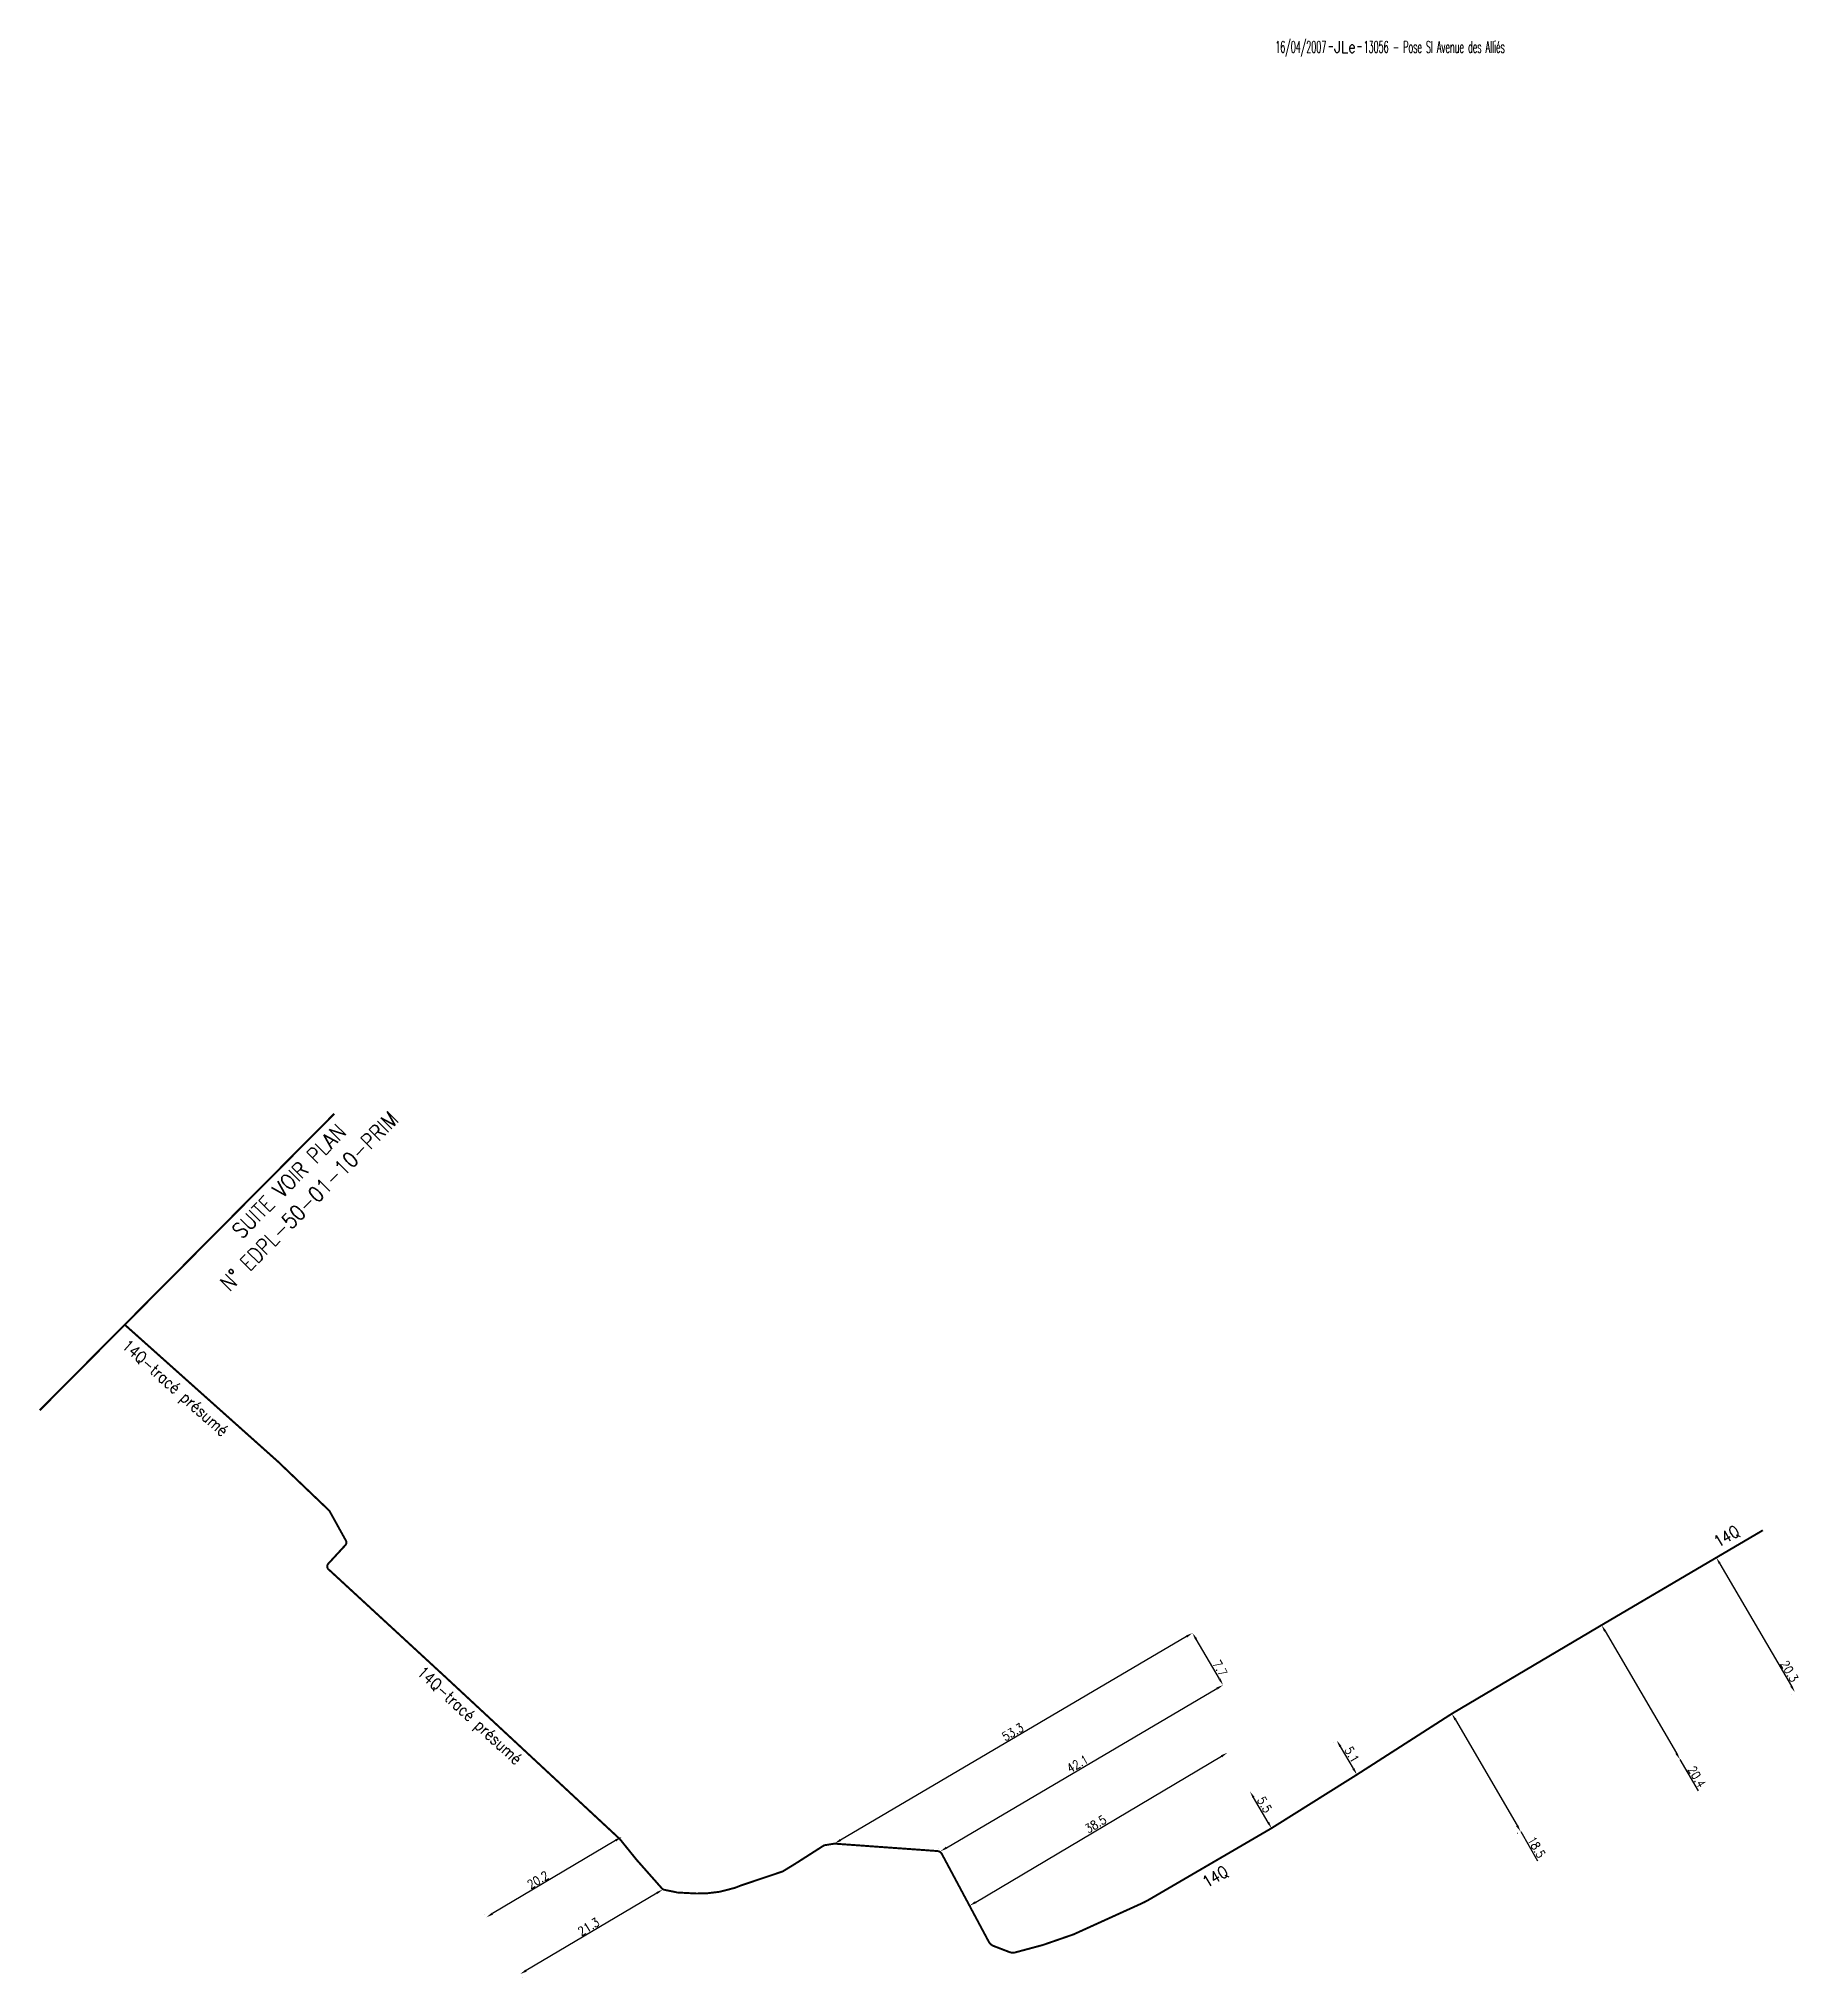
# Model space of a CAD drawing. Header units: millimetres. Extents: x 266003 to 267005, y 124000 to 124996.
# Drawn here: x 266778.6 to 267004.8, y 124747.5 to 124996.3 of the extents above; entities that cross this region are included whole.
import ezdxf
from ezdxf.enums import TextEntityAlignment as Align

# ---------------------------------------------------------------- set-up
doc = ezdxf.new("R2010")
doc.units = ezdxf.units.MM
doc.header["$PDMODE"] = 34
doc.linetypes.add('CENTER2', pattern=[28.575, 19.05, -3.175, 3.175, -3.175])
doc.linetypes.add('S_ST', pattern=[14, 8, -1.5, 0, -1.5, 0, -1.5, 0, -1.5])
doc.layers.get('0').update_dxf_attribs({"linetype": 'CONTINUOUS'})
doc.layers.get('DEFPOINTS').update_dxf_attribs({"linetype": 'CONTINUOUS'})
doc.layers.add('S_100', color=5, linetype='CONTINUOUS')
doc.layers.add('S_900', color=7, linetype='CONTINUOUS')
doc.styles.get("Standard").update_dxf_attribs({"font": 'romans.shx', "width": 0.85})
doc.dimstyles.get("Standard").update_dxf_attribs({"dimtxt": 1.5, "dimasz": 1.2, "dimexe": 0.625, "dimexo": 0.625, "dimgap": 0.25, "dimtad": 1, "dimdec": 1, "dimzin": 0, "dimdsep": 46, "dimtxsty": 'Standard', "dimcen": -0.5, "dimadec": 0, "dimazin": 0, "dimtfac": 1, "dimtdec": 1, "dimtmove": 0, "dimatfit": 3, "dimfxl": 0, "dimtolj": 1, "dimtzin": 0, "dimarcsym": 0})

msp = doc.modelspace()

# ---------------------------------------------------------------- texts
at = {"layer": 'S_100', "linetype": 'Continuous', "width": 0.85}
for s, rotation, p in [('14Q-tracé présumé', 318.2594, (266789.14, 124828.37)), ('14Q', 30.3967, (266994.26, 124802.57)), ('14Q-tracé présumé', 317.2551, (266827.05, 124786.44)), ('14Q', 30.2234, (266928.59, 124758.88))]:
    msp.add_text(s, height=1.5, rotation=rotation, dxfattribs=at).set_placement(p)
at = {"layer": 'S_900', "width": 0.85}
for s, p in [('N° EDPL-50-01-10-PRIM', (266814.03, 124846.41)), ('SUITE VOIR PLAN', (266811.45, 124848.98))]:
    msp.add_text(s, height=2, rotation=45.1899, dxfattribs=at).set_placement(p, align=Align.CENTER)

# ---------------------------------------------------------------- blocks, each defined once
blk = doc.blocks.new('*D71')
at = {"layer": 'DEFPOINTS', "color": 0, "linetype": 'Continuous'}
for p in [(266931.24, 124776.29), (266931.24, 124776.29), (266898.14, 124756.65)]:
    blk.add_point(p, dxfattribs=at)
at = {"layer": 'S_100', "color": 0, "linetype": 'Continuous', "lineweight": -2}
blk.add_line((266898.91, 124757.11), (266930.47, 124775.83), dxfattribs=at)
at = {"layer": 'S_100', "color": 0, "linetype": 'Continuous'}
for points in [[(266930.39, 124775.96), (266930.54, 124775.7), (266931.24, 124776.29)], [(266898.83, 124757.24), (266898.99, 124756.98), (266898.14, 124756.65)]]:
    blk.add_solid(points, dxfattribs=at)
at = {"layer": 'S_100', "color": 0, "linetype": 'Continuous', "insert": (266914.31, 124767.12), "char_height": 1.125, "attachment_point": 5, "rotation": 30.6821}
blk.add_mtext('\\A1;38.5', dxfattribs=at)
blk = doc.blocks.new('*D72')
at = {"layer": 'DEFPOINTS', "color": 0, "linetype": 'Continuous'}
for p in [(266930.68, 124784.98), (266930.68, 124784.98), (266894.39, 124763.64)]:
    blk.add_point(p, dxfattribs=at)
at = {"layer": 'S_100', "color": 0, "linetype": 'Continuous', "lineweight": -2}
for p, q in [((266895.16, 124764.09), (266929.9, 124784.53)), ((266894.15, 124764.04), (266894.15, 124764.04))]:
    blk.add_line(p, q, dxfattribs=at)
at = {"layer": 'S_100', "color": 0, "linetype": 'Continuous'}
for points in [[(266929.82, 124784.66), (266929.98, 124784.4), (266930.68, 124784.98)], [(266895.09, 124764.22), (266895.24, 124763.97), (266894.39, 124763.64)]]:
    blk.add_solid(points, dxfattribs=at)
at = {"layer": 'S_100', "color": 0, "linetype": 'Continuous', "insert": (266912, 124774.87), "char_height": 1.125, "attachment_point": 5, "rotation": 30.4651}
blk.add_mtext('\\A1;42.1', dxfattribs=at)
blk = doc.blocks.new('*D73')
at = {"layer": 'DEFPOINTS', "color": 0, "linetype": 'Continuous'}
for p in [(266926.75, 124791.66), (266880.77, 124764.62), (266880.77, 124764.62)]:
    blk.add_point(p, dxfattribs=at)
at = {"layer": 'S_100', "color": 0, "linetype": 'Continuous', "lineweight": -2}
blk.add_line((266925.98, 124791.2), (266881.55, 124765.08), dxfattribs=at)
at = {"layer": 'S_100', "color": 0, "linetype": 'Continuous'}
for points in [[(266925.9, 124791.33), (266926.05, 124791.07), (266926.75, 124791.66)], [(266881.47, 124765.2), (266881.62, 124764.95), (266880.77, 124764.62)]]:
    blk.add_solid(points, dxfattribs=at)
at = {"layer": 'S_100', "color": 0, "linetype": 'Continuous', "insert": (266903.67, 124778.95), "char_height": 1.125, "attachment_point": 5, "rotation": 30.4574}
blk.add_mtext('\\A1;53.3', dxfattribs=at)
blk = doc.blocks.new('*D74')
at = {"layer": 'DEFPOINTS', "color": 0, "linetype": 'Continuous'}
for p in [(266858.74, 124758.73), (266840.42, 124747.87), (266840.42, 124747.87)]:
    blk.add_point(p, dxfattribs=at)
at = {"layer": 'S_100', "color": 0, "linetype": 'Continuous', "lineweight": -2}
for p, q in [((266857.97, 124758.27), (266841.19, 124748.33)), ((266840.66, 124747.47), (266840.66, 124747.47))]:
    blk.add_line(p, q, dxfattribs=at)
at = {"layer": 'S_100', "color": 0, "linetype": 'Continuous'}
for points in [[(266857.89, 124758.4), (266858.04, 124758.15), (266858.74, 124758.73)], [(266841.11, 124748.46), (266841.27, 124748.2), (266840.42, 124747.87)]]:
    blk.add_solid(points, dxfattribs=at)
at = {"layer": 'S_100', "color": 0, "linetype": 'Continuous', "insert": (266849.2, 124753.95), "char_height": 1.125, "attachment_point": 5, "rotation": 30.659}
blk.add_mtext('\\A1;21.3', dxfattribs=at)
blk = doc.blocks.new('*D75')
at = {"layer": 'DEFPOINTS', "color": 0, "linetype": 'Continuous'}
for p in [(266853.45, 124765.49), (266836.08, 124755.17), (266836.09, 124755.16)]:
    blk.add_point(p, dxfattribs=at)
at = {"layer": 'S_100', "color": 0, "linetype": 'Continuous', "lineweight": -2}
for p, q in [((266852.68, 124765.03), (266836.86, 124755.63)), ((266835.85, 124755.57), (266835.84, 124755.58))]:
    blk.add_line(p, q, dxfattribs=at)
at = {"layer": 'S_100', "color": 0, "linetype": 'Continuous'}
for points in [[(266852.6, 124765.15), (266852.76, 124764.9), (266853.45, 124765.49)], [(266836.78, 124755.76), (266836.93, 124755.5), (266836.08, 124755.17)]]:
    blk.add_solid(points, dxfattribs=at)
at = {"layer": 'S_100', "color": 0, "linetype": 'Continuous', "insert": (266842.7, 124759.97), "char_height": 1.125, "attachment_point": 5, "rotation": 30.6947}
blk.add_mtext('\\A1;20.2', dxfattribs=at)
blk = doc.blocks.new('*D76')
at = {"layer": 'DEFPOINTS', "color": 0, "linetype": 'Continuous'}
for p in [(266945.28, 124777.87), (266945.28, 124777.87), (266947.87, 124773.48)]:
    blk.add_point(p, dxfattribs=at)
at = {"layer": 'S_100', "color": 0, "linetype": 'Continuous', "lineweight": -2}
for p, q in [((266944.88, 124777.64), (266944.88, 124777.64)), ((266947.41, 124774.25), (266945.74, 124777.1))]:
    blk.add_line(p, q, dxfattribs=at)
at = {"layer": 'S_100', "color": 0, "linetype": 'Continuous'}
for points in [[(266945.87, 124777.17), (266945.61, 124777.02), (266945.28, 124777.87)], [(266947.54, 124774.33), (266947.28, 124774.18), (266947.87, 124773.48)]]:
    blk.add_solid(points, dxfattribs=at)
at = {"layer": 'S_100', "color": 0, "linetype": 'Continuous', "insert": (266947.22, 124776.05), "char_height": 1.125, "attachment_point": 5, "rotation": 300.4423}
blk.add_mtext('\\A1;5.1', dxfattribs=at)
blk = doc.blocks.new('*D77')
at = {"layer": 'DEFPOINTS', "color": 0, "linetype": 'Continuous'}
for p in [(266934.14, 124771.32), (266934.14, 124771.32), (266936.92, 124766.58)]:
    blk.add_point(p, dxfattribs=at)
at = {"layer": 'S_100', "color": 0, "linetype": 'Continuous', "lineweight": -2}
blk.add_line((266936.46, 124767.35), (266934.6, 124770.55), dxfattribs=at)
at = {"layer": 'S_100', "color": 0, "linetype": 'Continuous'}
for points in [[(266934.72, 124770.62), (266934.47, 124770.47), (266934.14, 124771.32)], [(266936.59, 124767.43), (266936.33, 124767.28), (266936.92, 124766.58)]]:
    blk.add_solid(points, dxfattribs=at)
at = {"layer": 'S_100', "color": 0, "linetype": 'Continuous', "insert": (266936, 124769.62), "char_height": 1.125, "attachment_point": 5, "rotation": 300.2939}
blk.add_mtext('\\A1;5.5', dxfattribs=at)
blk = doc.blocks.new('*D78')
at = {"layer": 'DEFPOINTS', "color": 0, "linetype": 'Continuous'}
for p in [(266960.06, 124781.3), (266968.9, 124766.16), (266968.92, 124766.17)]:
    blk.add_point(p, dxfattribs=at)
at = {"layer": 'S_100', "color": 0, "linetype": 'Continuous', "lineweight": -2}
for p, q in [((266960.47, 124781.54), (266960.47, 124781.54)), ((266960.52, 124780.52), (266968.44, 124766.93)), ((266968.9, 124766.16), (266971.07, 124762.42)), ((266968.52, 124765.93), (266968.49, 124765.92))]:
    blk.add_line(p, q, dxfattribs=at)
at = {"layer": 'S_100', "color": 0, "linetype": 'Continuous'}
for points in [[(266960.65, 124780.6), (266960.39, 124780.45), (266960.06, 124781.3)], [(266968.57, 124767.01), (266968.31, 124766.86), (266968.9, 124766.16)]]:
    blk.add_solid(points, dxfattribs=at)
at = {"layer": 'S_100', "color": 0, "linetype": 'Continuous', "insert": (266970.92, 124764.16), "char_height": 1.125, "attachment_point": 5, "rotation": 300.2468}
blk.add_mtext('\\A1;18.5', dxfattribs=at)
blk = doc.blocks.new('*D79')
at = {"layer": 'DEFPOINTS', "color": 0, "linetype": 'Continuous'}
for p in [(266979.28, 124792.67), (266989.34, 124775.44), (266989.34, 124775.44)]:
    blk.add_point(p, dxfattribs=at)
at = {"layer": 'S_100', "color": 0, "linetype": 'Continuous', "lineweight": -2}
for p, q in [((266979.74, 124791.89), (266988.89, 124776.22)), ((266989.34, 124775.44), (266991.7, 124771.39))]:
    blk.add_line(p, q, dxfattribs=at)
at = {"layer": 'S_100', "color": 0, "linetype": 'Continuous'}
for points in [[(266979.87, 124791.97), (266979.61, 124791.82), (266979.28, 124792.67)], [(266989.02, 124776.29), (266988.76, 124776.14), (266989.34, 124775.44)]]:
    blk.add_solid(points, dxfattribs=at)
at = {"layer": 'S_100', "color": 0, "linetype": 'Continuous', "insert": (266991.51, 124773.21), "char_height": 1.125, "attachment_point": 5, "rotation": 300.2798}
blk.add_mtext('\\A1;20.4', dxfattribs=at)
blk = doc.blocks.new('*D80')
at = {"layer": 'DEFPOINTS', "color": 0, "linetype": 'Continuous'}
for p in [(266994.02, 124801.34), (267004.11, 124784.06), (267004.11, 124784.06)]:
    blk.add_point(p, dxfattribs=at)
at = {"layer": 'S_100', "color": 0, "linetype": 'Continuous', "lineweight": -2}
for p, q in [((266993.62, 124801.1), (266993.62, 124801.1)), ((266994.47, 124800.56), (267003.66, 124784.84)), ((267003.7, 124783.83), (267003.7, 124783.83))]:
    blk.add_line(p, q, dxfattribs=at)
at = {"layer": 'S_100', "color": 0, "linetype": 'Continuous'}
for points in [[(266994.6, 124800.64), (266994.35, 124800.49), (266994.02, 124801.34)], [(267003.78, 124784.92), (267003.53, 124784.76), (267004.11, 124784.06)]]:
    blk.add_solid(points, dxfattribs=at)
at = {"layer": 'S_100', "color": 0, "linetype": 'Continuous', "insert": (267003.41, 124786.75), "char_height": 1.125, "attachment_point": 5, "rotation": 300.2798}
blk.add_mtext('\\A1;20.3', dxfattribs=at)
blk = doc.blocks.new('*D81')
at = {"layer": 'DEFPOINTS', "color": 0, "linetype": 'Continuous'}
for p in [(266926.75, 124791.66), (266926.75, 124791.66), (266930.68, 124784.98)]:
    blk.add_point(p, dxfattribs=at)
at = {"layer": 'S_100', "color": 0, "linetype": 'Continuous', "lineweight": -2}
blk.add_line((266930.22, 124785.76), (266927.21, 124790.88), dxfattribs=at)
at = {"layer": 'S_100', "color": 0, "linetype": 'Continuous'}
for points in [[(266927.34, 124790.96), (266927.08, 124790.81), (266926.75, 124791.66)], [(266930.35, 124785.84), (266930.09, 124785.68), (266930.68, 124784.98)]]:
    blk.add_solid(points, dxfattribs=at)
at = {"layer": 'S_100', "color": 0, "linetype": 'Continuous', "insert": (266930.28, 124787.14), "char_height": 1.125, "attachment_point": 5, "rotation": 300.4574}
blk.add_mtext('\\A1;7.7', dxfattribs=at)
blk = doc.blocks.new('GIS_MODF')
at = {"color": 0, "linetype": 'Continuous', "flags": 128}
for points in [[(-2.18, -0.01), (-1.68, -0.01)], [(1.52, -0.01), (2.02, -0.01)]]:
    blk.add_lwpolyline(points, dxfattribs=at)
at = {"color": 0, "linetype": 'Continuous', "width": 0.5}
blk.add_attdef('DATE', text='', height=1.5, dxfattribs=at).set_placement((-2.5, -0.8), align=Align.RIGHT)
at = {"color": 0, "linetype": 'Continuous', "width": 1.771291}
blk.add_attdef('USER', text='', height=1.5, dxfattribs=at).set_placement((-1.51, -0.8), (1.28, -0.8), align=Align.FIT)
at = {"color": 0, "linetype": 'Continuous', "width": 0.5}
blk.add_attdef('DESC', (2.29, -0.8), '', height=1.5, dxfattribs=at)

# ---------------------------------------------------------------- dimensions: what is measured, and where the dimension line sits
at = {"layer": 'S_100', "linetype": 'Continuous'}
for base, p1, p2, angle, text, picture, middle in [((267004.11, 124784.06), (266994.02, 124801.34), (267004.11, 124784.06), 120.2798, '20.3', '*D80', (267002.76, 124786.37)), ((266989.34, 124775.44), (266979.28, 124792.67), (266989.34, 124775.44), 120.2798, '20.4', '*D79', (266990.86, 124772.83)), ((266968.9, 124766.16), (266960.06, 124781.3), (266968.92, 124766.17), 120.2468, '18.5', '*D78', (266970.28, 124763.79))]:
    dim = msp.add_linear_dim(base=base, p1=p1, p2=p2, angle=angle, text=text, dimstyle='Standard', override={"dimscale": 0.75}, dxfattribs=at)
    dim.commit()
    dim.dimension.update_dxf_attribs({"geometry": picture, "text_midpoint": middle, "dimtype": 160})
for base, p1, p2, angle, picture, middle, dimtype in [((266880.77, 124764.62), (266926.75, 124791.66), (266880.77, 124764.62), 30.4574, '*D73', (266904.05, 124778.31), 160), ((266926.7516, 124791.6582), (266930.6765, 124784.9837), (266926.7516, 124791.6582), 120.4574, '*D81', (266929.6337, 124786.757), 161), ((266930.68, 124784.98), (266894.39, 124763.64), (266930.68, 124784.98), 210.4651, '*D72', (266912.38, 124774.22), 160), ((266931.24, 124776.29), (266898.14, 124756.65), (266931.24, 124776.29), 30.6821, '*D71', (266914.69, 124766.47), 161), ((266945.28, 124777.87), (266947.87, 124773.48), (266945.28, 124777.87), 300.4423, '*D76', (266946.58, 124775.67), 160), ((266934.14, 124771.32), (266936.92, 124766.58), (266934.14, 124771.32), 300.2939, '*D77', (266935.36, 124769.25), 160), ((266836.08, 124755.17), (266853.45, 124765.49), (266836.09, 124755.16), 30.6947, '*D75', (266843.08, 124759.33), 160), ((266840.42, 124747.87), (266858.74, 124758.73), (266840.42, 124747.87), 30.659, '*D74', (266849.58, 124753.3), 160)]:
    dim = msp.add_linear_dim(base=base, p1=p1, p2=p2, angle=angle, dimstyle='Standard', override={"dimscale": 0.75}, dxfattribs=at)
    dim.commit()
    dim.dimension.update_dxf_attribs({"geometry": picture, "text_midpoint": middle, "dimtype": dimtype})

# ---------------------------------------------------------------- linework, layer by layer
at = {"layer": 'S_100', "linetype": 'S_ST', "flags": 128}
msp.add_lwpolyline([(266979.28, 124792.67, 0.25, 0.25, 0), (266960.06, 124781.3, 0.25, 0.25, 0), (266947.87, 124773.48, 0.25, 0.25, 0), (266947.87, 124773.48, 0.25, 0.25, 0), (266936.9, 124766.6, 0.25, 0.25, 0), (266921.12, 124757.4, 0.25, 0.25, -0.025198), (266920.22, 124756.94, 0.25, 0.25, 0), (266911.48, 124752.97, 0.25, 0.25, 0), (266907.55, 124751.61, 0.25, 0.25, 0), (266904.01, 124750.66, 0.25, 0.25, -0.158479), (266903.24, 124750.7, 0.25, 0.25, 0), (266901.24, 124751.47, 0.25, 0.25, -0.179951), (266900.58, 124752.05, 0.25, 0.25, 0), (266899.33, 124754.39, 0.25, 0.25, 0), (266894.58, 124763.27, 0.25, 0.25, 0.257453), (266893.98, 124763.67, 0.25, 0.25, 0), (266880.89, 124764.61, 0.25, 0.25, 0.057661), (266880.66, 124764.6, 0.25, 0.25, 0), (266879.55, 124764.42, 0.25, 0.25, 0.103401), (266879.36, 124764.35, 0.25, 0.25, 0), (266875.89, 124762.13, 0.25, 0.25, -0.00609), (266875.88, 124762.12, 0.25, 0.25, 0), (266874.16, 124761.07, 0.25, 0.25, -0.03699), (266874.07, 124761.03, 0.25, 0.25, 0), (266868.77, 124759.25, 0.25, 0.25, 0), (266867.98, 124758.94, 0.25, 0.25, -0.0308), (266867.9, 124758.92, 0.25, 0.25, 0), (266866.12, 124758.46, 0.25, 0.25, -0.031639), (266866.03, 124758.44, 0.25, 0.25, 0), (266864.47, 124758.25, 0.25, 0.25, -0.026363), (266864.39, 124758.24, 0.25, 0.25, 0), (266863.13, 124758.22, 0.25, 0.25, -0.032259), (266863.04, 124758.22, 0.25, 0.25, 0), (266860.66, 124758.34, 0.25, 0.25, -0.036612), (266860.55, 124758.36, 0.25, 0.25, 0), (266858.9, 124758.7, 0.25, 0.25, -0.161945), (266858.63, 124758.86, 0.25, 0.25, 0), (266855.47, 124762.43, 0.25, 0.25, -0.036644), (266855.42, 124762.48, 0.25, 0.25, 0), (266853.24, 124765.18, 0.25, 0.25, 0.035733), (266853.19, 124765.23, 0.25, 0.25, 0), (266830.71, 124786.11, 0.25, 0.25, 0), (266815.88, 124799.77, 0.25, 0.25, 0), (266815.8, 124799.85, 0.25, 0.25, -0.414214), (266815.77, 124800.55, 0.25, 0.25, 0), (266817.97, 124802.94, 0.25, 0.25, 0.323103), (266818.04, 124803.52, 0.25, 0.25, 0), (266815.92, 124807.35, 0.25, 0.25, 0), (266809.33, 124813.65, 0.25, 0.25, -0.437358), (266809.33, 124813.65, 0.25, 0.25, 0), (266809.33, 124813.65, 0.25, 0.25, 0), (266789.64, 124831.24, 0, 0, 0)], format="xyseb", dxfattribs=at)
at = {"layer": 'S_100', "linetype": 'S_ST', "const_width": 0.25, "flags": 128}
msp.add_lwpolyline([(266979.28, 124792.67), (266994.02, 124801.34), (267000, 124804.85)], dxfattribs=at)
at = {"layer": 'S_900', "linetype": 'CENTER2', "ltscale": 0.5, "const_width": 0.25, "flags": 128}
msp.add_lwpolyline([(266778.72, 124820.25), (266816.55, 124858.33)], dxfattribs=at)

# ---------------------------------------------------------------- block references
at = {"layer": 'S_900', "color": 7, "linetype": 'Continuous'}
ref = msp.add_blockref('GIS_MODF', (266946.44, 124995.34), dxfattribs=at)
ref.add_attrib('DATE', '16/04/2007', dxfattribs={"layer": '0', "color": 0, "linetype": 'Continuous', "height": 1.5, "width": 0.5}).set_placement((266943.94, 124994.54), align=Align.RIGHT)
ref.add_attrib('USER', 'JLe', dxfattribs={"layer": '0', "color": 0, "linetype": 'Continuous', "height": 1.5, "width": 0.811842}).set_placement((266944.94, 124994.54), (266947.72, 124994.54), align=Align.FIT)
ref.add_attrib('DESC', '13056 - Pose SI Avenue des Alliés', (266948.73, 124994.54), dxfattribs={"layer": '0', "color": 0, "linetype": 'Continuous', "height": 1.5, "width": 0.5})

msp.set_redraw_order([(e.dxf.handle, doc.entitydb.next_handle()) for e in msp.query("TEXT MTEXT ATTDEF DIMENSION ARC_DIMENSION")])  # texts and dimensions are drawn at this point

doc.saveas('drawing.dxf')
